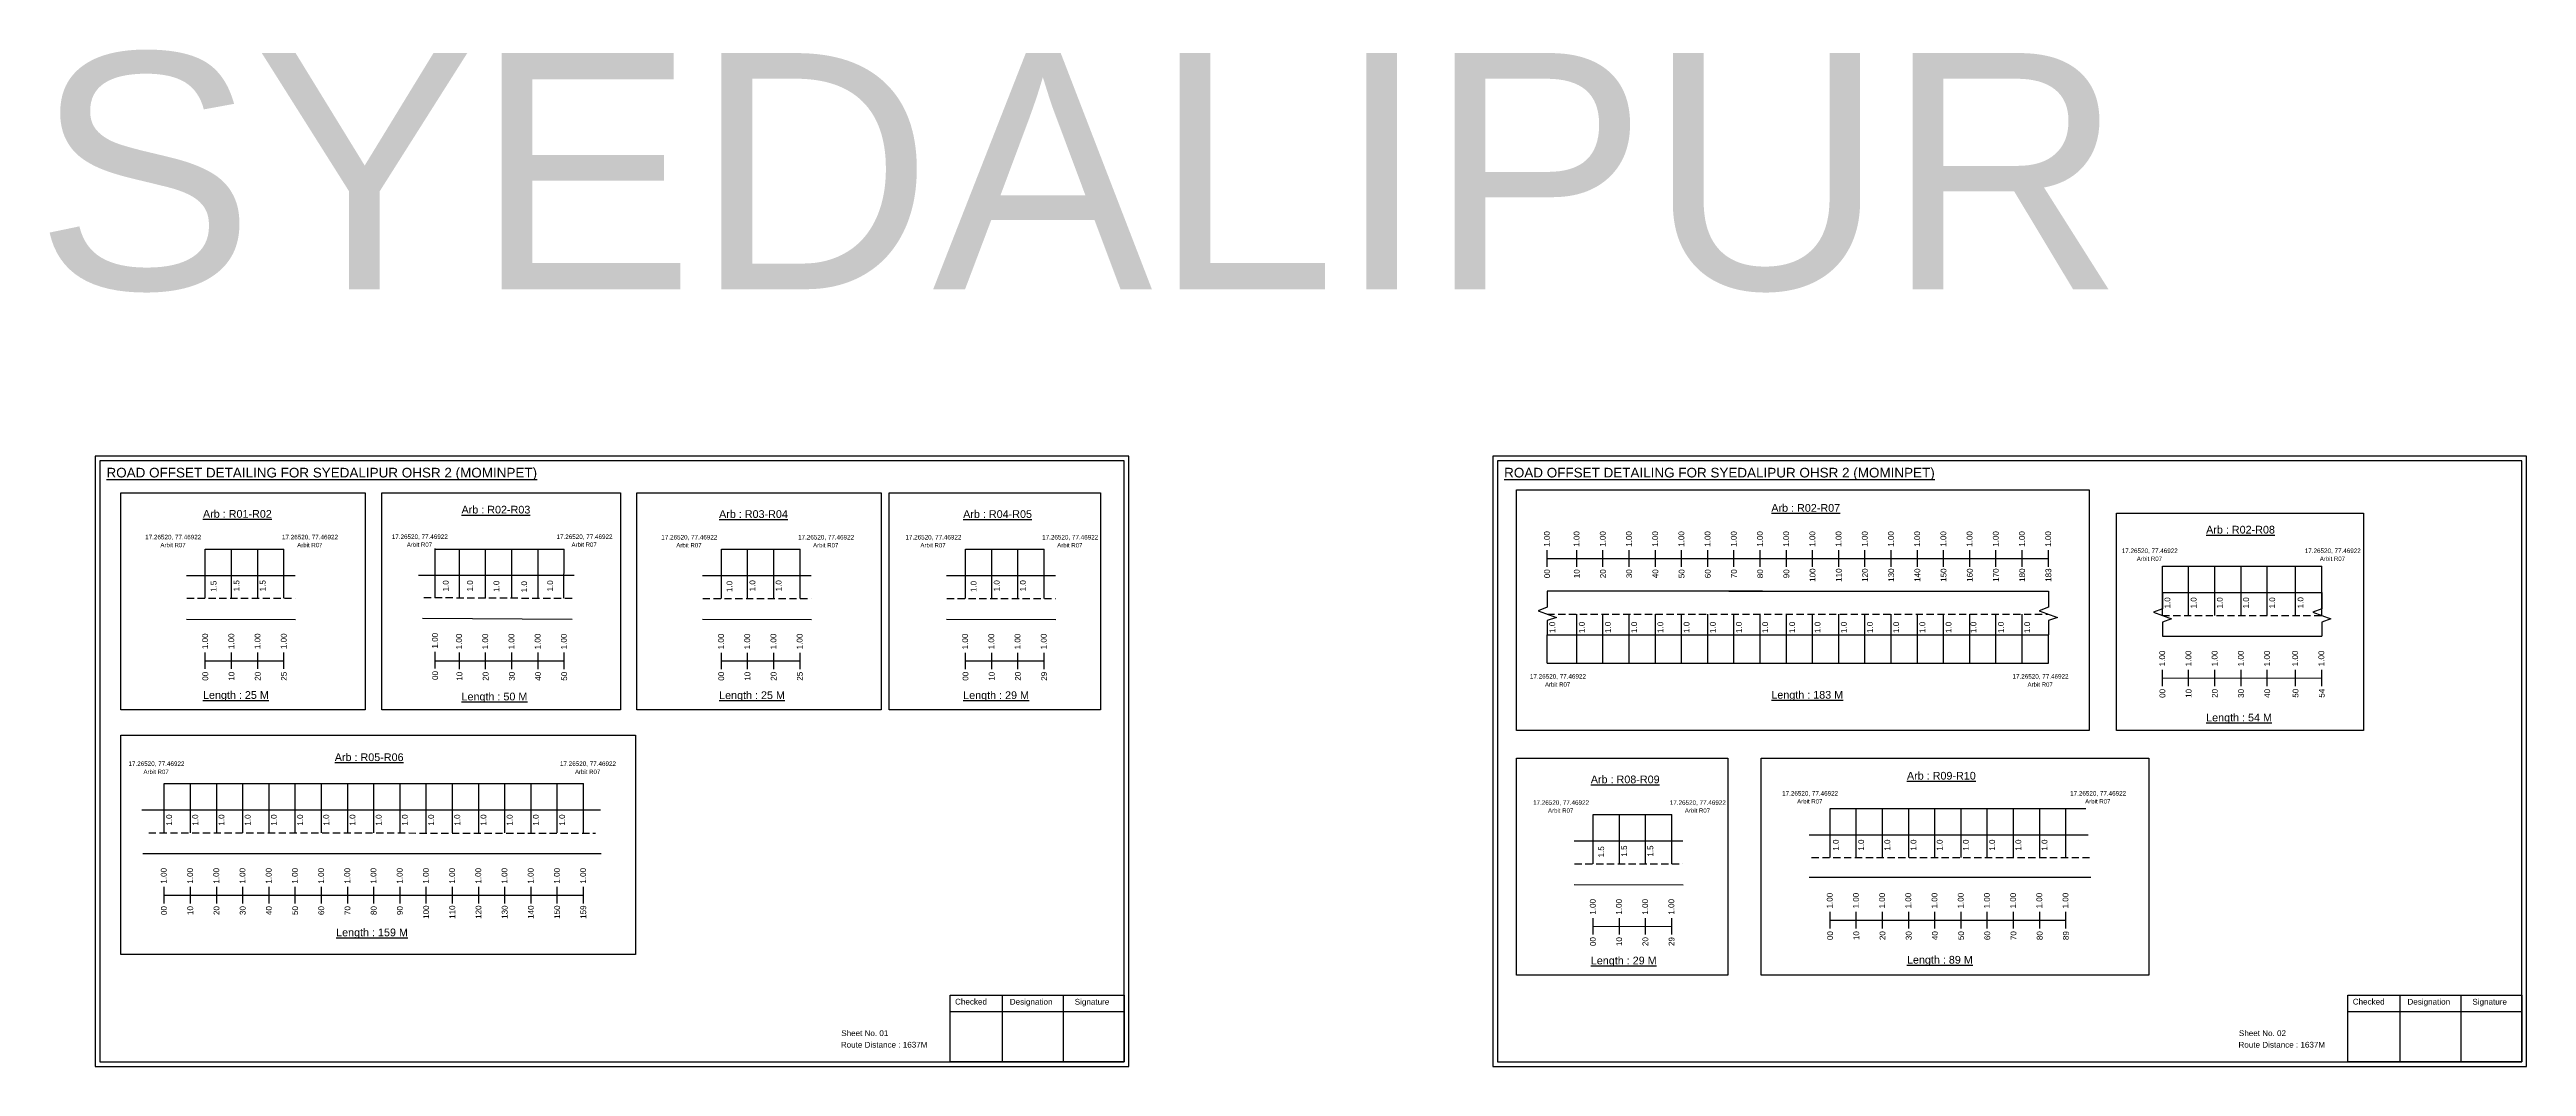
# Model space of a CAD drawing. Header units: inches. Extents: x -117 to 51867, y -12715 to 3423.
# Drawn here: x 36722 to 38007, y -4307 to -3779 of the extents above; entities that cross this region are included whole.
import ezdxf

# ---------------------------------------------------------------- set-up
doc = ezdxf.new("R2010")
doc.units = ezdxf.units.IN
doc.header["$MEASUREMENT"] = 0
doc.linetypes.add('DASHED2', pattern=[0.375, 0.25, -0.125])
doc.layers.add('PDF_Geometry', color=7, linetype='Continuous')
doc.layers.add('PDF_Text', color=5, linetype='Continuous')
doc.styles.add('PDF Arial', font='arial.ttf')
doc.styles.get("Standard").update_dxf_attribs({"font": 'arial.ttf'})

msp = doc.modelspace()

# ---------------------------------------------------------------- linework, layer by layer
at = {"color": 5}
for p, q in [((36802.5, -4038.6), (36843.3, -4038.6)), ((36921.9, -4038.6), (36988.8, -4038.6)), ((37070.4, -4038.7), (37111.2, -4038.7)), ((37197.1, -4038.7), (37237.9, -4038.7)), ((37818.4, -4047.5), (37901.1, -4047.5)), ((37499.1, -4097.8), (37759.2, -4097.8)), ((36781.2, -4160.2), (36998.8, -4160.2)), ((37522.9, -4176.4), (37563.7, -4176.4)), ((37645.9, -4173.2), (37778.7, -4173.2))]:
    msp.add_line(p, q, dxfattribs=at)
for p, q in [((36802.5, -4064.1), (36802.5, -4038.6)), ((36816.1, -4064.1), (36816.1, -4038.6)), ((36829.7, -4064.1), (36829.7, -4038.6)), ((36843.3, -4064.1), (36843.3, -4038.6)), ((36921.9, -4063.9), (36921.9, -4038.3)), ((36934.4, -4063.9), (36934.4, -4038.6)), ((36948, -4064), (36948, -4038.6)), ((36961.6, -4063.9), (36961.6, -4038.6)), ((36975.2, -4064.2), (36975.2, -4038.6)), ((36988.6, -4064.1), (36988.8, -4038.6)), ((37070.4, -4064.2), (37070.4, -4038.7)), ((37084, -4064.2), (37084, -4038.7)), ((37097.6, -4064.2), (37097.6, -4038.7)), ((37111.2, -4064.2), (37111.2, -4038.7)), ((37197.1, -4064.2), (37197.1, -4038.7)), ((37210.7, -4064.2), (37210.7, -4038.7)), ((37224.3, -4064.2), (37224.3, -4038.7)), ((37237.9, -4064.2), (37237.9, -4038.7)), ((37818.4, -4073), (37818.4, -4047.5)), ((37832, -4073), (37832, -4047.5)), ((37845.6, -4073), (37845.6, -4047.5)), ((37859.2, -4073), (37859.2, -4047.5)), ((37872.8, -4073), (37872.8, -4047.5)), ((37887.5, -4073), (37887.5, -4047.5)), ((37901.1, -4073), (37901.1, -4047.5)), ((36792.7, -4052.2), (36849.2, -4052.2)), ((36994, -4052.3), (36913.1, -4052.3)), ((37060.5, -4052.3), (37117, -4052.3)), ((37187.3, -4052.3), (37243.8, -4052.3)), ((37610.8, -4060.4), (37499.1, -4060.4)), ((37593.4, -4060.4), (37759.2, -4060.4)), ((37818.4, -4061.1), (37901.1, -4061.1)), ((36792.7, -4074.9), (36849.4, -4075.1)), ((36915.3, -4074.5), (36993, -4074.9)), ((37060.5, -4075), (37117.2, -4075.1)), ((37187.3, -4075), (37244, -4075.1)), ((37514.4, -4097.8), (37514.4, -4072.3)), ((37528, -4097.8), (37528, -4072.3)), ((37541.6, -4097.8), (37541.6, -4072.3)), ((37555.2, -4097.8), (37555.2, -4072.3)), ((37568.8, -4097.8), (37568.8, -4072.3)), ((37582.4, -4097.8), (37582.4, -4072.3)), ((37596, -4097.8), (37596, -4072.3)), ((37609.6, -4097.8), (37609.6, -4072.3)), ((37623.2, -4097.8), (37623.2, -4072.3)), ((37636.8, -4097.8), (37636.8, -4072.3)), ((37650.4, -4097.8), (37650.4, -4072.3)), ((37664, -4097.8), (37664, -4072.3)), ((37677.6, -4097.8), (37677.6, -4072.3)), ((37691.2, -4097.8), (37691.2, -4072.3)), ((37704.8, -4097.8), (37704.8, -4072.3)), ((37718.4, -4097.8), (37718.4, -4072.3)), ((37732, -4097.8), (37732, -4072.3)), ((37745.6, -4097.8), (37745.6, -4072.3)), ((37499.1, -4083.1), (37759.2, -4083.1)), ((37499.1, -4097.8), (37499.1, -4083.1)), ((37759.2, -4097.8), (37759.2, -4083.1)), ((37818.4, -4083.8), (37901.1, -4083.8)), ((36781.2, -4185.8), (36781.2, -4160.2)), ((36794.8, -4185.8), (36794.8, -4160.2)), ((36808.4, -4185.8), (36808.4, -4160.2)), ((36822, -4185.8), (36822, -4160.2)), ((36835.6, -4185.8), (36835.6, -4160.2)), ((36849.2, -4185.8), (36849.2, -4160.2)), ((36862.8, -4185.8), (36862.8, -4160.2)), ((36876.4, -4185.8), (36876.4, -4160.2)), ((36890, -4185.8), (36890, -4160.2)), ((36903.6, -4185.8), (36903.6, -4160.2)), ((36917.2, -4185.8), (36917.2, -4160.2)), ((36930.8, -4185.8), (36930.8, -4160.2)), ((36944.4, -4185.8), (36944.4, -4160.2)), ((36958, -4185.8), (36958, -4160.2)), ((36971.6, -4185.8), (36971.6, -4160.2)), ((36985.2, -4185.8), (36985.2, -4160.2)), ((36998.8, -4185.8), (36998.8, -4160.2)), ((36769.6, -4173.9), (37007.7, -4173.9)), ((37522.9, -4201.9), (37522.9, -4176.4)), ((37536.5, -4201.9), (37536.5, -4176.4)), ((37550.1, -4201.9), (37550.1, -4176.4)), ((37563.7, -4201.9), (37563.7, -4176.4)), ((37645.9, -4198.7), (37645.9, -4173.2)), ((37659.5, -4198.7), (37659.5, -4173.2)), ((37673.1, -4198.7), (37673.1, -4173.2)), ((37686.7, -4198.7), (37686.7, -4173.2)), ((37700.3, -4198.7), (37700.3, -4173.2)), ((37713.9, -4198.7), (37713.9, -4173.2)), ((37727.5, -4198.7), (37727.5, -4173.2)), ((37741.1, -4198.7), (37741.1, -4173.2)), ((37754.7, -4198.7), (37754.7, -4173.2)), ((37768.3, -4198.7), (37768.3, -4173.2)), ((37513, -4190), (37569.5, -4190)), ((37635, -4186.8), (37779.8, -4186.8)), ((36770, -4196.6), (37007.9, -4196.6)), ((37513, -4212.7), (37569.7, -4212.9)), ((37781.2, -4209), (37635, -4209))]:
    msp.add_line(p, q)
at = {"color": 217, "true_color": 0x93278f}
for p, q in [((37499.1, -4047.7), (37499.1, -4039.1)), ((37499.1, -4043.4), (37759.2, -4043.4)), ((37514.4, -4047.7), (37514.4, -4039.1)), ((37528, -4047.7), (37528, -4039.1)), ((37541.6, -4047.7), (37541.6, -4039.1)), ((37555.2, -4047.7), (37555.2, -4039.1)), ((37568.8, -4047.7), (37568.8, -4039.1)), ((37582.4, -4047.7), (37582.4, -4039.1)), ((37596, -4047.7), (37596, -4039.1)), ((37609.6, -4047.7), (37609.6, -4039.1)), ((37623.2, -4047.7), (37623.2, -4039.1)), ((37636.8, -4047.7), (37636.8, -4039.1)), ((37650.4, -4047.7), (37650.4, -4039.1)), ((37664, -4047.7), (37664, -4039.1)), ((37677.6, -4047.7), (37677.6, -4039.1)), ((37691.2, -4047.7), (37691.2, -4039.1)), ((37704.8, -4047.7), (37704.8, -4039.1)), ((37718.4, -4047.7), (37718.4, -4039.1)), ((37732, -4047.7), (37732, -4039.1)), ((37745.6, -4047.7), (37745.6, -4039.1)), ((37759.2, -4047.7), (37759.2, -4039.1)), ((36802.5, -4100.8), (36802.5, -4092.3)), ((36802.5, -4096.6), (36843.3, -4096.5)), ((36816.1, -4100.8), (36816.1, -4092.3)), ((36829.7, -4100.8), (36829.7, -4092.3)), ((36843.3, -4100.8), (36843.3, -4092.3)), ((36921.9, -4100.5), (36921.9, -4091.9)), ((36921.9, -4096.6), (36988.8, -4096.6)), ((36934.4, -4100.9), (36934.4, -4092.3)), ((36948, -4100.9), (36948, -4092.3)), ((36961.6, -4100.9), (36961.6, -4092.3)), ((36975.2, -4100.9), (36975.2, -4092.3)), ((36988.8, -4100.9), (36988.8, -4092.3)), ((37070.4, -4100.9), (37070.4, -4092.4)), ((37070.4, -4096.6), (37111.2, -4096.6)), ((37084, -4100.9), (37084, -4092.4)), ((37097.6, -4100.9), (37097.6, -4092.4)), ((37111.2, -4100.9), (37111.2, -4092.4)), ((37197.1, -4100.9), (37197.1, -4092.4)), ((37197.1, -4096.6), (37237.9, -4096.6)), ((37210.7, -4100.9), (37210.7, -4092.4)), ((37224.3, -4100.9), (37224.3, -4092.4)), ((37237.9, -4100.9), (37237.9, -4092.4)), ((37818.4, -4109.7), (37818.4, -4101.2)), ((37832, -4109.7), (37832, -4101.2)), ((37845.6, -4109.7), (37845.6, -4101.2)), ((37859.2, -4109.7), (37859.2, -4101.2)), ((37872.8, -4109.7), (37872.8, -4101.2)), ((37887.5, -4109.7), (37887.5, -4101.2)), ((37901.1, -4109.7), (37901.1, -4101.2)), ((37818.4, -4105.5), (37901.1, -4105.4)), ((36781.1, -4222.5), (36781.1, -4213.9)), ((36794.8, -4222.5), (36794.8, -4213.9)), ((36808.4, -4222.5), (36808.4, -4213.9)), ((36822, -4222.5), (36822, -4213.9)), ((36835.6, -4222.5), (36835.6, -4213.9)), ((36849.2, -4222.5), (36849.2, -4213.9)), ((36862.8, -4222.5), (36862.8, -4213.9)), ((36876.4, -4222.5), (36876.4, -4213.9)), ((36890, -4222.5), (36890, -4213.9)), ((36903.6, -4222.5), (36903.6, -4213.9)), ((36917.2, -4222.5), (36917.2, -4213.9)), ((36930.8, -4222.5), (36930.8, -4213.9)), ((36944.4, -4222.5), (36944.4, -4213.9)), ((36958, -4222.5), (36958, -4213.9)), ((36971.6, -4222.5), (36971.6, -4213.9)), ((36985.2, -4222.5), (36985.2, -4213.9)), ((36998.8, -4222.5), (36998.8, -4213.9)), ((36781.2, -4218.2), (36998.8, -4218.2)), ((37645.9, -4235.4), (37645.9, -4226.9)), ((37659.5, -4235.4), (37659.5, -4226.9)), ((37673.1, -4235.4), (37673.1, -4226.9)), ((37686.7, -4235.4), (37686.7, -4226.9)), ((37700.3, -4235.4), (37700.3, -4226.9)), ((37713.9, -4235.4), (37713.9, -4226.9)), ((37727.5, -4235.4), (37727.5, -4226.9)), ((37741.1, -4235.4), (37741.1, -4226.9)), ((37754.7, -4235.4), (37754.7, -4226.9)), ((37768.3, -4235.4), (37768.3, -4226.9)), ((37522.9, -4238.6), (37522.9, -4230.1)), ((37522.9, -4234.4), (37563.7, -4234.3)), ((37536.5, -4238.6), (37536.5, -4230.1)), ((37550.1, -4238.6), (37550.1, -4230.1)), ((37563.7, -4238.6), (37563.7, -4230.1)), ((37645.9, -4231.2), (37768.3, -4231.1))]:
    msp.add_line(p, q, dxfattribs=at)
at = {"linetype": 'DASHED2', "ltscale": 15}
for p, q in [((36792.9, -4064.1), (36849.2, -4064.1)), ((36916, -4063.7), (36994.3, -4064.1)), ((37060.7, -4064.2), (37117, -4064.2)), ((37187.4, -4064.2), (37243.8, -4064.2)), ((37499.1, -4072.3), (37759.2, -4072.3)), ((37818.4, -4073), (37901.1, -4073)), ((36773.1, -4185.8), (37005, -4186)), ((37513.2, -4201.9), (37569.5, -4201.9)), ((37636.3, -4198.7), (37780.6, -4198.7))]:
    msp.add_line(p, q, dxfattribs=at)
for points in [[(36758.7, -4009.3), (36885.4, -4009.3), (36885.4, -4122), (36758.7, -4122)], [(36894.2, -4009.3), (37018, -4009.3), (37018, -4122), (36894.2, -4122)], [(37026.5, -4009.4), (37153.3, -4009.4), (37153.3, -4122), (37026.5, -4122)], [(37157.4, -4009.4), (37267.2, -4009.4), (37267.2, -4122), (37157.4, -4122)], [(37483.2, -4007.9), (37780.3, -4007.9), (37780.3, -4132.7), (37483.2, -4132.7)], [(37794.6, -4020), (37922.7, -4020), (37922.7, -4132.7), (37794.6, -4132.7)], [(36758.7, -4135.1), (37025.8, -4135.1), (37025.8, -4249), (36758.7, -4249)], [(37483.2, -4147.1), (37592.9, -4147.1), (37592.9, -4259.7), (37483.2, -4259.7)], [(37610.1, -4147.1), (37811.3, -4147.1), (37811.3, -4259.7), (37610.1, -4259.7)]]:
    msp.add_lwpolyline(points, close=True)
at = {"linetype": 'Continuous'}
for points in [[(37499.1, -4060.4), (37499.1, -4068.8), (37494.3, -4070.6), (37503.8, -4074), (37499.1, -4075.7), (37499.1, -4083.1)], [(37759.2, -4060.4), (37759.2, -4068.8), (37754.5, -4070.6), (37764, -4074), (37759.2, -4075.7), (37759.2, -4083.1)], [(37818.4, -4061.1), (37818.4, -4069.6), (37813.7, -4071.3), (37823.2, -4074.8), (37818.4, -4076.5), (37818.4, -4083.8)], [(37901.1, -4061.1), (37901.1, -4069.6), (37896.4, -4071.3), (37905.8, -4074.8), (37901.1, -4076.5), (37901.1, -4083.8)]]:
    msp.add_lwpolyline(points, dxfattribs=at)
at = {"layer": 'PDF_Geometry'}
for points in [[(36745.4, -3990.4), (36745.4, -4307.1), (37281.9, -4307.1), (37281.9, -3990.4)], [(36747.7, -3992.7), (36747.7, -4304.7), (37279.5, -4304.7), (37279.5, -3992.7)], [(37470.9, -3990.4), (37470.9, -4307.1), (38007.4, -4307.1), (38007.4, -3990.4)], [(37473.2, -3992.7), (37473.2, -4304.7), (38005, -4304.7), (38005, -3992.7)]]:
    msp.add_lwpolyline(points, close=True, dxfattribs=at)
at = {"layer": 'PDF_Geometry', "color": 242, "true_color": 0xcc1f26}
for points in [[(37279.5, -4304.7), (37189.1, -4304.7), (37189.1, -4270.1), (37279.5, -4270.1)], [(38005, -4304.7), (37914.6, -4304.7), (37914.6, -4270.1), (38005, -4270.1)]]:
    msp.add_lwpolyline(points, close=True, dxfattribs=at)
for points in [[(37189.1, -4278.5), (37279.5, -4278.5)], [(37216.1, -4270.1), (37216.1, -4304.7)], [(37247.8, -4270.1), (37247.8, -4304.7)], [(37914.6, -4278.5), (38005, -4278.5)], [(37941.6, -4270.1), (37941.6, -4304.7)], [(37973.3, -4270.1), (37973.3, -4304.7)]]:
    msp.add_lwpolyline(points, dxfattribs=at)

# ---------------------------------------------------------------- texts
for s, height, p in [('SYEDALIPUR', 122.54, (36713.9, -3903.7)), ('Sheet No. 01', 3, (37132.6, -4291.3)), ('Route Distance : 1637M', 3, (37132.4, -4297.3)), ('Sheet No. 02', 3, (37858.1, -4291.3)), ('Route Distance : 1637M', 3, (37857.9, -4297.3))]:
    msp.add_text(s, height=height).set_placement(p)
at = {"color": 242, "true_color": 0xcd2027}
for s, height, p in [('%%UROAD OFFSET DETAILING FOR SYEDALIPUR OHSR 2 (MOMINPET)', 5, (36751.2, -4001.4)), ('%%UROAD OFFSET DETAILING FOR SYEDALIPUR OHSR 2 (MOMINPET)', 5, (37476.7, -4001.4)), ('%%UArb : R01-R02', 4, (36801.3, -4022.3)), ('%%UArb : R02-R03', 4, (36935.5, -4020.1)), ('%%UArb : R03-R04', 4, (37069.2, -4022.4)), ('%%UArb : R04-R05', 4, (37195.9, -4022.4)), ('%%UArb : R02-R07', 4, (37615.4, -4019.2)), ('%%UArb : R02-R08', 4, (37841.1, -4030.5)), ('%%ULength : 25 M', 4, (36801.3, -4116.3)), ('%%ULength : 50 M', 4, (36935.5, -4117.1)), ('%%ULength : 25 M', 4, (37069.2, -4116.4)), ('%%ULength : 29 M', 4, (37195.9, -4116.4)), ('%%ULength : 183 M', 4, (37615.4, -4116.2)), ('%%ULength : 54 M', 4, (37841.1, -4128)), ('%%UArb : R05-R06', 4, (36869.7, -4148.6)), ('%%UArb : R08-R09', 4, (37521.7, -4160.1)), ('%%UArb : R09-R10', 4, (37685.8, -4158.2)), ('%%ULength : 159 M', 4, (36870.4, -4239.5)), ('%%ULength : 29 M', 4, (37521.7, -4254.1)), ('%%ULength : 89 M', 4, (37685.8, -4253.7))]:
    msp.add_text(s, height=height, dxfattribs=at).set_placement(p)
at = {"color": 5}
for s, height, p in [('17.26520, 77.46922', 2.34, (36771.3, -4033.5)), ('Arbit R07', 2.25, (36779.2, -4037.6)), ('17.26520, 77.46922', 2.34, (36842.3, -4033.5)), ('Arbit R07', 2.25, (36850.2, -4037.6)), ('17.26520, 77.46922', 2.34, (36899.3, -4033.3)), ('Arbit R07', 2.25, (36907.1, -4037.4)), ('17.26520, 77.46922', 2.34, (36984.8, -4033.3)), ('Arbit R07', 2.25, (36992.6, -4037.4)), ('17.26520, 77.46922', 2.34, (37039.2, -4033.6)), ('Arbit R07', 2.25, (37047, -4037.7)), ('17.26520, 77.46922', 2.34, (37110.2, -4033.6)), ('Arbit R07', 2.25, (37118, -4037.7)), ('17.26520, 77.46922', 2.34, (37165.9, -4033.6)), ('Arbit R07', 2.25, (37173.7, -4037.7)), ('17.26520, 77.46922', 2.34, (37236.9, -4033.6)), ('Arbit R07', 2.25, (37244.7, -4037.7)), ('17.26520, 77.46922', 2.34, (37797.3, -4040.6)), ('Arbit R07', 2.25, (37805.1, -4044.7)), ('17.26520, 77.46922', 2.34, (37892.3, -4040.6)), ('Arbit R07', 2.25, (37900.1, -4044.7)), ('17.26520, 77.46922', 2.34, (37490.1, -4105.8)), ('Arbit R07', 2.25, (37497.9, -4110)), ('17.26520, 77.46922', 2.34, (37740.6, -4105.8)), ('Arbit R07', 2.25, (37748.4, -4110)), ('17.26520, 77.46922', 2.34, (36762.6, -4151.1)), ('Arbit R07', 2.25, (36770.4, -4155.3)), ('17.26520, 77.46922', 2.34, (36986.6, -4151.1)), ('Arbit R07', 2.25, (36994.4, -4155.3)), ('17.26520, 77.46922', 2.34, (37621, -4166.5)), ('17.26520, 77.46922', 2.34, (37770.5, -4166.5)), ('17.26520, 77.46922', 2.34, (37491.7, -4171.3)), ('Arbit R07', 2.25, (37499.5, -4175.4)), ('17.26520, 77.46922', 2.34, (37562.7, -4171.3)), ('Arbit R07', 2.25, (37570.5, -4175.4)), ('Arbit R07', 2.25, (37628.8, -4170.6)), ('Arbit R07', 2.25, (37778.3, -4170.6))]:
    msp.add_text(s, height=height, dxfattribs=at).set_placement(p)
at = {"color": 217, "true_color": 0x93278f}
for s, p in [('1.00', (37500.4, -4037.4)), ('1.00', (37515.8, -4037.4)), ('1.00', (37529.4, -4037.4)), ('1.00', (37543, -4037.4)), ('1.00', (37556.6, -4037.4)), ('1.00', (37570.2, -4037.4)), ('1.00', (37583.8, -4037.4)), ('1.00', (37597.4, -4037.4)), ('1.00', (37611, -4037.4)), ('1.00', (37624.6, -4037.4)), ('1.00', (37638.2, -4037.4)), ('1.00', (37651.8, -4037.4)), ('1.00', (37665.4, -4037.4)), ('1.00', (37679, -4037.4)), ('1.00', (37692.6, -4037.4)), ('1.00', (37706.2, -4037.4)), ('1.00', (37719.8, -4037.4)), ('1.00', (37733.4, -4037.4)), ('1.00', (37747, -4037.4)), ('1.00', (37760.6, -4037.4)), ('00', (37500.5, -4053.7)), ('10', (37515.9, -4053.7)), ('20', (37529.5, -4053.7)), ('30', (37543.1, -4053.7)), ('40', (37556.7, -4053.7)), ('50', (37570.3, -4053.7)), ('60', (37583.9, -4053.7)), ('70', (37597.5, -4053.7)), ('80', (37611.1, -4053.7)), ('90', (37624.7, -4053.7)), ('100', (37638.3, -4055.6)), ('110', (37651.9, -4055.6)), ('120', (37665.5, -4055.6)), ('130', (37679.1, -4055.6)), ('140', (37692.7, -4055.6)), ('150', (37706.3, -4055.6)), ('160', (37719.9, -4055.6)), ('170', (37733.5, -4055.6)), ('180', (37747.1, -4055.6)), ('183', (37760.7, -4055.6)), ('1.00', (36803.9, -4090.5)), ('1.00', (36817.5, -4090.5)), ('1.00', (36831.1, -4090.5)), ('1.00', (36844.7, -4090.5)), ('1.00', (36923.2, -4090.2)), ('1.00', (36935.7, -4090.6)), ('1.00', (36949.3, -4090.6)), ('1.00', (36962.9, -4090.6)), ('1.00', (36976.5, -4090.6)), ('1.00', (36990.1, -4090.6)), ('1.00', (37071.7, -4090.6)), ('1.00', (37085.3, -4090.6)), ('1.00', (37098.9, -4090.6)), ('1.00', (37112.5, -4090.6)), ('1.00', (37198.4, -4090.6)), ('1.00', (37212, -4090.6)), ('1.00', (37225.6, -4090.6)), ('1.00', (37239.2, -4090.6)), ('1.00', (37819.8, -4099.4)), ('1.00', (37833.4, -4099.4)), ('1.00', (37847, -4099.4)), ('1.00', (37860.6, -4099.4)), ('1.00', (37874.2, -4099.4)), ('1.00', (37888.8, -4099.4)), ('1.00', (37902.4, -4099.4)), ('00', (36804, -4106.9)), ('10', (36817.6, -4106.9)), ('20', (36831.2, -4106.9)), ('25', (36844.8, -4106.9)), ('00', (36923.3, -4106.5)), ('10', (36935.9, -4106.9)), ('20', (36949.5, -4106.9)), ('30', (36963.1, -4106.9)), ('40', (36976.7, -4106.9)), ('50', (36990.3, -4106.9)), ('00', (37071.8, -4106.9)), ('10', (37085.4, -4106.9)), ('20', (37099, -4106.9)), ('25', (37112.6, -4106.9)), ('00', (37198.6, -4106.9)), ('10', (37212.2, -4106.9)), ('20', (37225.8, -4106.9)), ('29', (37239.4, -4106.9)), ('00', (37819.9, -4115.8)), ('10', (37833.5, -4115.8)), ('20', (37847.1, -4115.8)), ('30', (37860.7, -4115.8)), ('40', (37874.3, -4115.8)), ('50', (37889, -4115.7)), ('54', (37902.6, -4115.7)), ('1.00', (36782.4, -4212.2)), ('1.00', (36796.1, -4212.2)), ('1.00', (36809.7, -4212.2)), ('1.00', (36823.3, -4212.2)), ('1.00', (36836.9, -4212.2)), ('1.00', (36850.5, -4212.2)), ('1.00', (36864.1, -4212.2)), ('1.00', (36877.7, -4212.2)), ('1.00', (36891.3, -4212.2)), ('1.00', (36904.9, -4212.2)), ('1.00', (36918.5, -4212.2)), ('1.00', (36932.1, -4212.2)), ('1.00', (36945.7, -4212.2)), ('1.00', (36959.3, -4212.2)), ('1.00', (36972.9, -4212.2)), ('1.00', (36986.5, -4212.2)), ('1.00', (37000.1, -4212.2)), ('1.00', (37647.2, -4225.1)), ('1.00', (37660.8, -4225.1)), ('1.00', (37674.4, -4225.1)), ('1.00', (37688, -4225.1)), ('1.00', (37701.6, -4225.1)), ('1.00', (37715.2, -4225.1)), ('1.00', (37728.8, -4225.1)), ('1.00', (37742.4, -4225.1)), ('1.00', (37756, -4225.1)), ('1.00', (37769.6, -4225.1)), ('00', (36782.5, -4228.5)), ('10', (36796.2, -4228.5)), ('20', (36809.8, -4228.5)), ('30', (36823.4, -4228.5)), ('40', (36837, -4228.5)), ('50', (36850.6, -4228.5)), ('60', (36864.2, -4228.5)), ('70', (36877.8, -4228.5)), ('80', (36891.4, -4228.5)), ('90', (36905, -4228.5)), ('100', (36918.6, -4230.5)), ('110', (36932.2, -4230.5)), ('120', (36945.8, -4230.5)), ('130', (36959.4, -4230.5)), ('140', (36973, -4230.5)), ('150', (36986.6, -4230.5)), ('159', (37000.2, -4230.5)), ('1.00', (37524.2, -4228.3)), ('1.00', (37537.8, -4228.3)), ('1.00', (37551.4, -4228.3)), ('1.00', (37565, -4228.3)), ('00', (37524.3, -4244.6)), ('10', (37537.9, -4244.6)), ('20', (37551.5, -4244.6)), ('29', (37565.1, -4244.6)), ('00', (37647.4, -4241.5)), ('10', (37661, -4241.5)), ('20', (37674.6, -4241.5)), ('30', (37688.2, -4241.5)), ('40', (37701.8, -4241.5)), ('50', (37715.4, -4241.5)), ('60', (37729, -4241.5)), ('70', (37742.6, -4241.5)), ('80', (37756.2, -4241.5)), ('89', (37769.8, -4241.5))]:
    msp.add_text(s, height=3, rotation=90, dxfattribs=at).set_placement(p)
for s, p in [('1.5', (36808.3, -4060.8)), ('1.5', (36820.2, -4060.5)), ('1.5', (36833.8, -4060.5)), ('1.0', (36928.8, -4060.6)), ('1.0', (36941.4, -4060.6)), ('1.0', (36955.1, -4060.8)), ('1.0', (36969.5, -4061)), ('1.0', (36983, -4060.6)), ('1.0', (37076.1, -4060.9)), ('1.0', (37088, -4060.5)), ('1.0', (37101.6, -4060.5)), ('1.0', (37202.8, -4060.9)), ('1.0', (37214.8, -4060.5)), ('1.0', (37228.4, -4060.5)), ('1.0', (37822.5, -4069.4)), ('1.0', (37836.1, -4069.4)), ('1.0', (37849.7, -4069.4)), ('1.0', (37863.3, -4069.4)), ('1.0', (37876.9, -4069.4)), ('1.0', (37891.6, -4069.3)), ('1.0', (37503.2, -4082.1)), ('1.0', (37518.5, -4082.1)), ('1.0', (37532.1, -4082.1)), ('1.0', (37545.7, -4082.1)), ('1.0', (37559.3, -4082.1)), ('1.0', (37572.9, -4082.1)), ('1.0', (37586.5, -4082.1)), ('1.0', (37600.1, -4082.1)), ('1.0', (37613.7, -4082.1)), ('1.0', (37627.7, -4082.1)), ('1.0', (37640.9, -4082.1)), ('1.0', (37654.5, -4082.1)), ('1.0', (37668.1, -4082.1)), ('1.0', (37681.7, -4082.1)), ('1.0', (37695.3, -4082.1)), ('1.0', (37708.9, -4082.1)), ('1.0', (37721.8, -4082.1)), ('1.0', (37736.1, -4082.1)), ('1.0', (37749.7, -4082.1)), ('1.0', (36785.2, -4182.1)), ('1.0', (36798.8, -4182.1)), ('1.0', (36812.4, -4182.1)), ('1.0', (36826, -4182.1)), ('1.0', (36839.6, -4182.1)), ('1.0', (36853.2, -4182.1)), ('1.0', (36866.8, -4182.1)), ('1.0', (36880.4, -4182.1)), ('1.0', (36894, -4182.1)), ('1.0', (36907.6, -4182.1)), ('1.0', (36921.2, -4182.1)), ('1.0', (36934.8, -4182.1)), ('1.0', (36948.4, -4182.1)), ('1.0', (36962, -4182.1)), ('1.0', (36975.6, -4182.1)), ('1.0', (36989.2, -4182.1)), ('1.0', (37650.4, -4195.1)), ('1.0', (37663.5, -4195.1)), ('1.0', (37677.1, -4195.1)), ('1.0', (37690.7, -4195.1)), ('1.0', (37704.3, -4195.1)), ('1.0', (37717.9, -4195.1)), ('1.0', (37731.5, -4195.1)), ('1.0', (37745.1, -4195.1)), ('1.0', (37758.7, -4195.1)), ('1.5', (37528.6, -4198.6)), ('1.5', (37540.5, -4198.2)), ('1.5', (37554.1, -4198.2))]:
    msp.add_text(s, height=3, rotation=90).set_placement(p)
at = {"layer": 'PDF_Text', "color": 7, "attachment_point": 7, "style": 'PDF Arial'}
for s, insert, char_height in [('Checked', (37191.7, -4275), 3), ('Designation', (37220.1, -4275.9), 3.001), ('Signature', (37253.8, -4275.9), 3), ('Checked', (37917.2, -4275), 3), ('Designation', (37945.6, -4275.9), 3.001), ('Signature', (37979.3, -4275.9), 3)]:
    msp.add_mtext(s, dxfattribs=dict(at, insert=insert, char_height=char_height))

doc.saveas('drawing.dxf')
